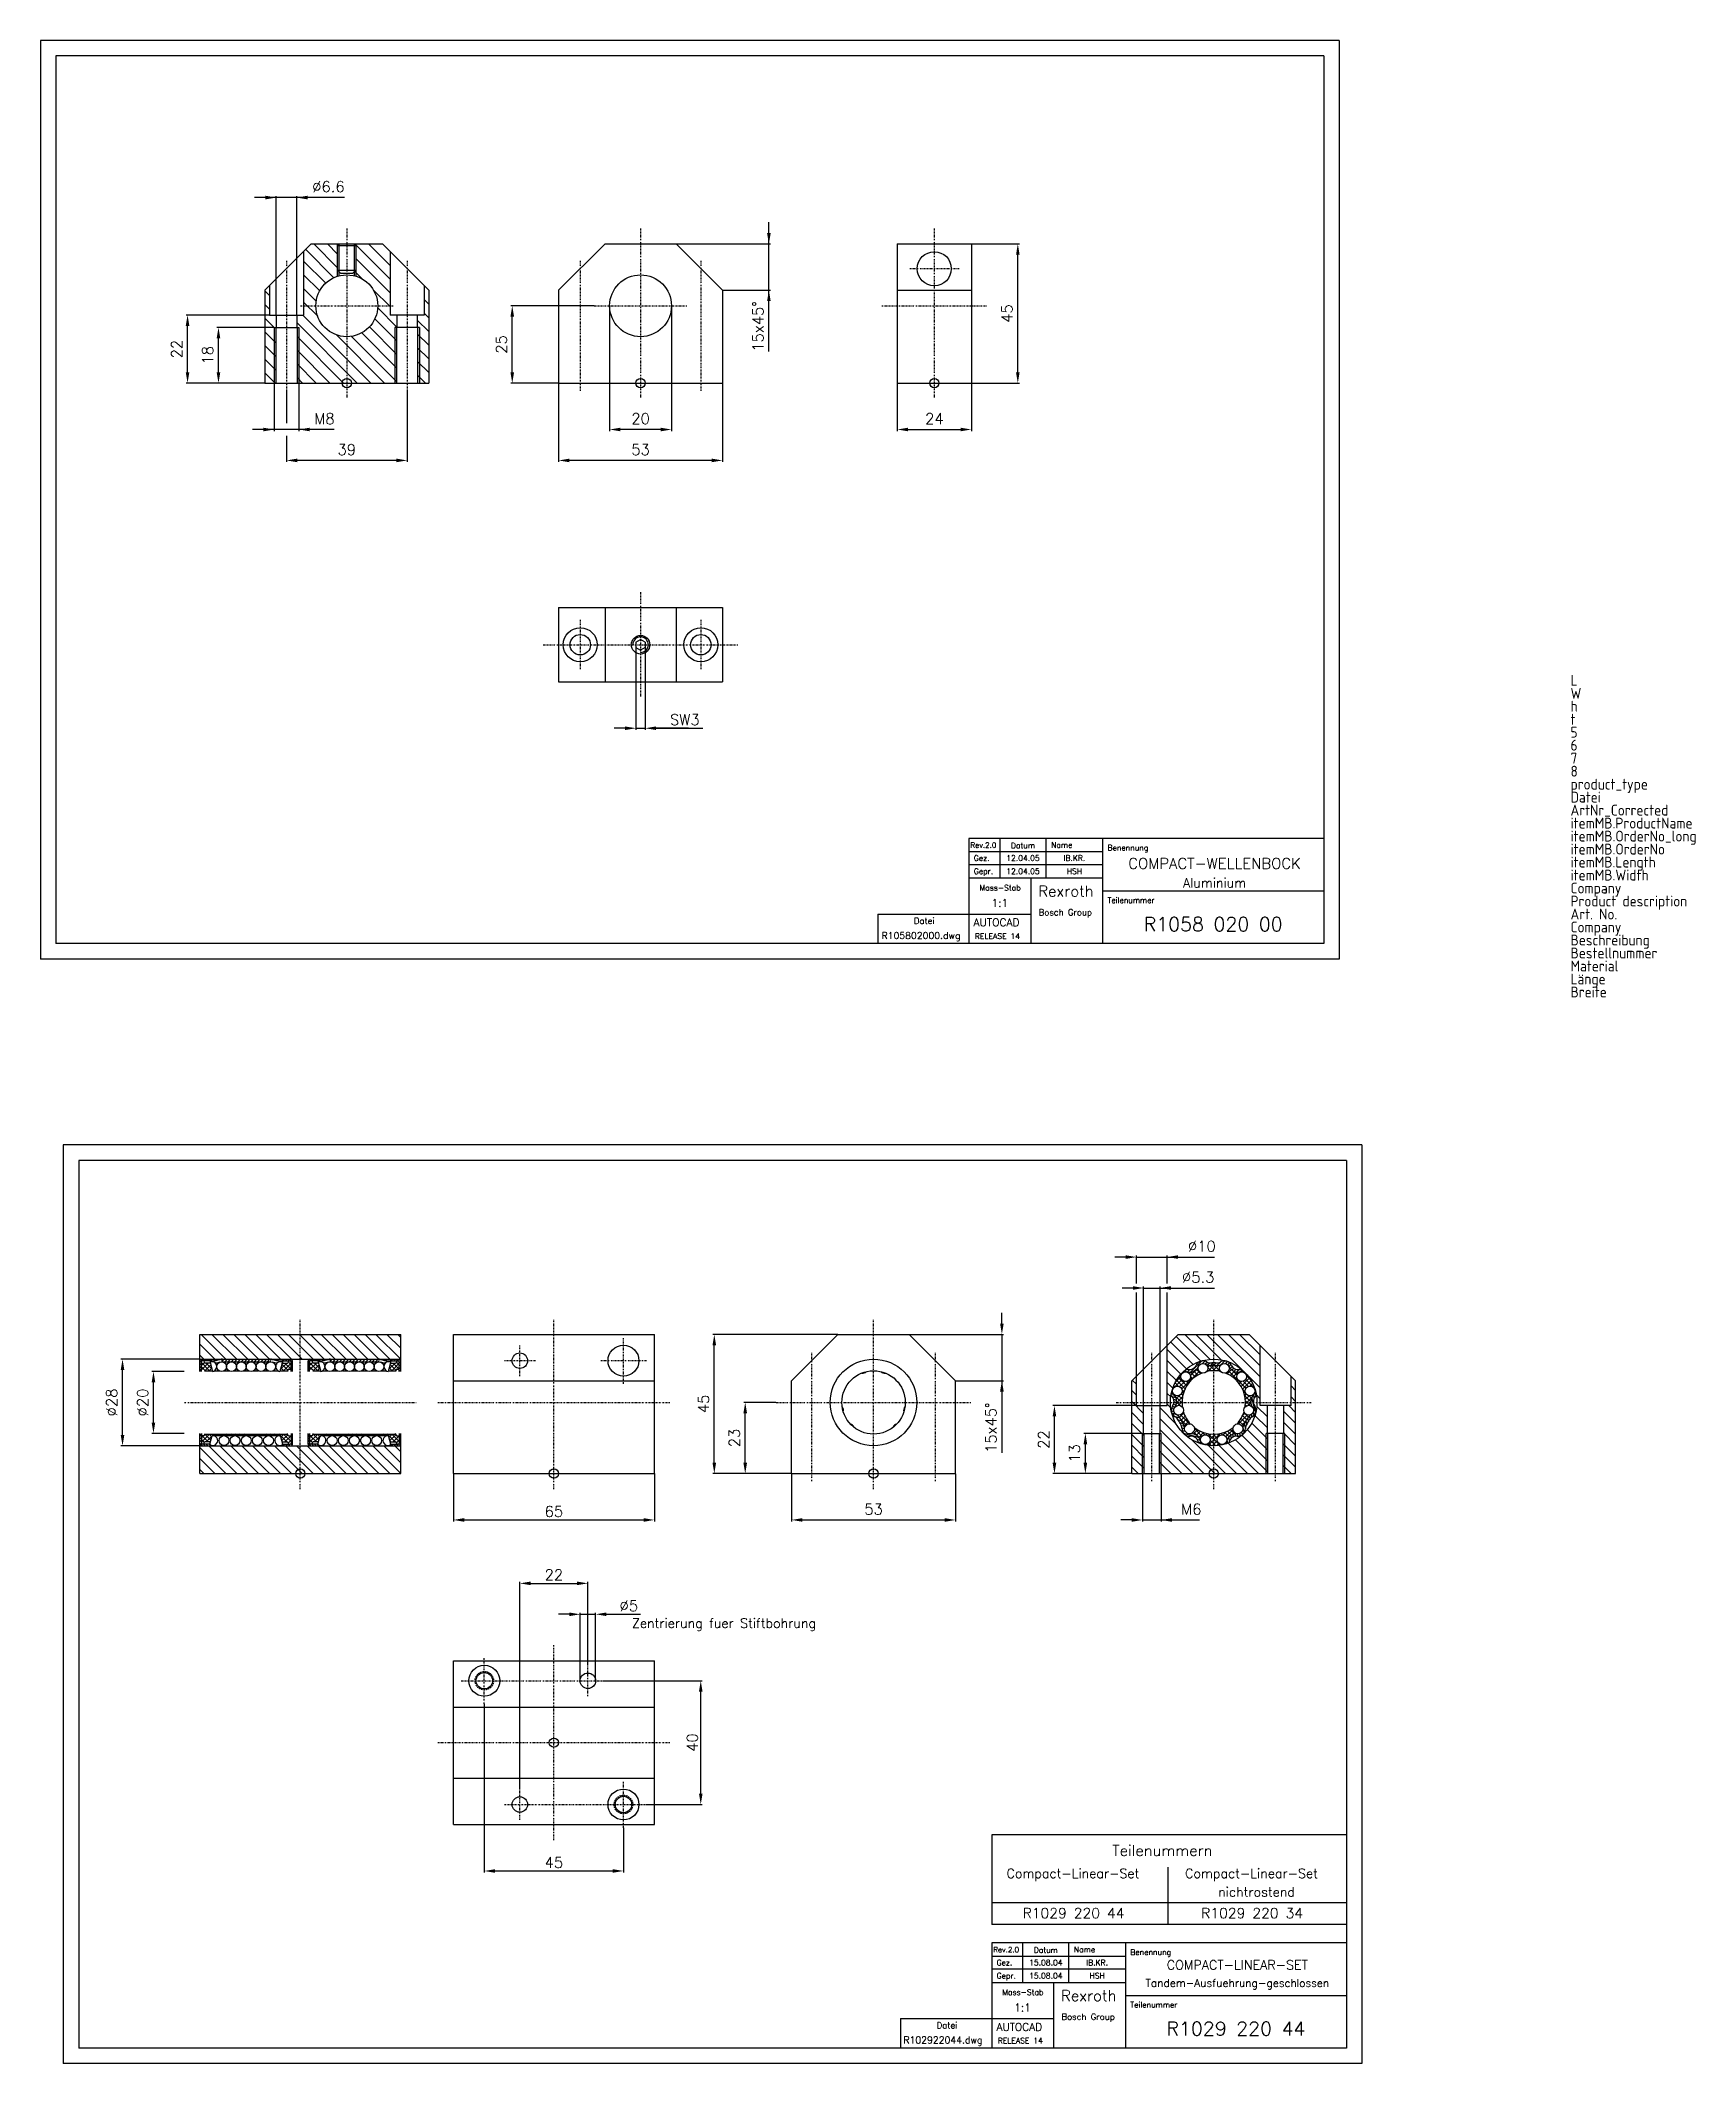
# Model space of a CAD drawing. Header units: millimetres. Extents: x 825 to 4294, y 1031 to 3282.
# Drawn here: x 2646 to 3181, y 2456 to 3110 of the extents above; entities that cross this region are included whole.
import ezdxf
from ezdxf.enums import TextEntityAlignment as Align

# ---------------------------------------------------------------- set-up
doc = ezdxf.new("R2010")
doc.units = ezdxf.units.MM
for name, pattern in [('AUSGEZOGEN', [0]), ('GESTRICHELT', [0.75, 0.5, -0.25]), ('STRICHPUNKT', [1, 0.5, -0.25, 0, -0.25])]:
    doc.linetypes.add(name, pattern=pattern)
for name, color, linetype in [('B3STAR', 3, 'AUSGEZOGEN'), ('L2STAR', 2, 'AUSGEZOGEN'), ('L3STAR', 3, 'AUSGEZOGEN'), ('L5STAR', 7, 'AUSGEZOGEN'), ('M2STAR', 2, 'STRICHPUNKT'), ('S2STAR', 2, 'AUSGEZOGEN'), ('T2STAR', 2, 'AUSGEZOGEN'), ('T3STAR', 3, 'AUSGEZOGEN'), ('U2STAR', 2, 'GESTRICHELT')]:
    doc.layers.add(name, color=color, linetype=linetype)
doc.styles.add('SIMPLEX8', font='SIMPLEX8.shx')
doc.styles.get("Standard").update_dxf_attribs({"font": 'geniso.shx'})
doc.dimstyles.new('B3STAR', dxfattribs={"dimtxt": 3.5, "dimasz": 3.5, "dimexe": 0.5, "dimexo": 0, "dimgap": 1, "dimtad": 1, "dimdec": 4, "dimdsep": 46, "dimtxsty": 'SIMPLEX8', "dimcen": 1.5, "dimclrd": 2, "dimclre": 2, "dimclrt": 256, "dimadec": 0, "dimazin": 0, "dimtfac": 1, "dimtdec": 4, "dimtmove": 0, "dimatfit": 3, "dimfxl": 1, "dimtolj": 1, "dimtzin": 0, "dimarcsym": 0})

msp = doc.modelspace()

# ---------------------------------------------------------------- texts
at = {"flags": 9}
for tag, p, s in [('L', (3140.45255, 2901.28305), '_L=20'), ('W', (3140.45255, 2897.08305), ''), ('t', (3140.45255, 2888.68305), ''), ('h', (3140.45255, 2892.88305), ''), ('5', (3140.45255, 2884.48305), 'Profile 5 40x20 4N180, natural L=20'), ('7', (3140.45255, 2876.08305), '0.0.437.78'), ('6', (3140.45255, 2880.28305), '0.0.437.78'), ('8', (3140.45255, 2871.88305), 'item Industrietechnik GmbH'), ('product_type', (3140.45255, 2867.68305), '2'), ('Datei', (3140.45255, 2863.48305), 'item_0043778_Profile 5 40x20 4N180_L=20'), ('ArtNr_Corrected', (3140.45255, 2859.28305), '0043778'), ('itemMB.ProductName', (3140.45255, 2855.08305), 'Profile 5 40x20 4N180, natural'), ('itemMB.OrderNo_long', (3140.45255, 2850.88305), '0.0.437.78'), ('itemMB.OrderNo', (3140.45255, 2846.68305), '43778'), ('itemMB.Length', (3140.45255, 2842.48305), '20'), ('itemMB.Width', (3140.45255, 2838.28305), ''), ('Company', (3140.45255, 2834.08305), 'item Industrietechnik GmbH'), ('Product description', (3140.45255, 2829.88305), 'Profile 5 40x20 4N180, natural'), ('Art. No.', (3140.45255, 2825.68305), '0043778'), ('Company ', (3140.45255, 2821.48305), 'item Industrietechnik GmbH'), ('Beschreibung', (3140.45255, 2817.28305), 'Profile 5 40x20 4N180, natural L=20'), ('Bestellnummer', (3140.45255, 2813.08305), '0.0.437.78'), ('Material', (3140.45255, 2808.88305), 'Aluminium_natur'), ('Länge', (3140.45255, 2804.68305), '20'), ('Breite', (3140.45255, 2800.48305), '')]:
    msp.add_attdef(tag, p, s, height=3.5, dxfattribs=at)
at = {"layer": 'B3STAR', "style": 'SIMPLEX8'}
for s, p in [('%%c6.6', (2738.76713, 3062.60842)), ('M8', (2737.46713, 2987.60842)), ('20', (2839.71047, 2987.60842)), ('24', (2934.71047, 2987.60842)), ('39', (2744.71047, 2977.60842)), ('53', (2839.71047, 2977.60842)), ('%%c10', (3021.23088, 2720.02688)), ('%%c5.3', (3020.04755, 2710.02688)), ('53', (2915.05755, 2635.02688)), ('M6', (3017.81422, 2635.02688))]:
    msp.add_text(s, height=3.5, dxfattribs=at).set_placement(p, align=Align.MIDDLE_CENTER)
for s, p in [('15x45%%d', (2877.71047, 3017.43509)), ('45', (2958.21047, 3021.60842)), ('22', (2689.71047, 3010.10842)), ('18', (2699.71047, 3008.10842)), ('25', (2794.71047, 3011.60842)), ('%%c28', (2668.67936, 2669.52688)), ('%%c20', (2678.67936, 2669.52688)), ('45', (2860.05755, 2669.02688)), ('15x45%%d', (2953.05755, 2661.35355)), ('23', (2870.05755, 2658.02688)), ('22', (2970.05755, 2657.52688)), ('13', (2980.05755, 2653.02688))]:
    msp.add_text(s, height=3.5, rotation=90, dxfattribs=at).set_placement(p, align=Align.MIDDLE_CENTER)
at = {"layer": 'B3STAR', "linetype": 'ByBlock', "insert": (2866.68327, 2597.64778), "char_height": 3, "attachment_point": 5, "style": 'SIMPLEX8'}
msp.add_mtext('Zentrierung fuer Stiftbohrung', dxfattribs=at)
at = {"layer": 'L5STAR', "color": 7, "style": 'SIMPLEX8'}
for s, height, p in [('Rexroth', 3.5, (2968.34788, 2833.10071)), ('Bosch Group', 2, (2968.4798, 2827.01556)), ('Rexroth', 3.5, (2975.72112, 2475.97026)), ('Bosch Group', 2, (2975.85303, 2469.88512))]:
    msp.add_text(s, height=height, dxfattribs=at).set_placement(p)
at = {"layer": 'T2STAR', "style": 'SIMPLEX8'}
for s, height, p in [('Rev.2.0', 1.7, (2946.38659, 2848.87488)), ('Gez.', 1.8, (2947.48659, 2844.62488)), ('Name', 1.8, (2972.48659, 2848.87488)), ('Benennung', 1.8, (2990.73659, 2847.99988)), ('Gepr.', 1.8, (2947.48659, 2840.37488)), ('Teilenummer', 1.8, (2990.73659, 2830.99998)), ('Datei', 2, (2928.0997, 2824.25762)), ('AUTOCAD', 2.5, (2947.42313, 2823.49471)), ('R105802000.dwg', 2.2, (2917.64301, 2819.39546)), ('RELEASE 14', 1.8, (2947.84301, 2819.39546)), ('Teilenummern', 3.5, (2992.24685, 2522.88807)), ('Compact-Linear-Set', 3, (2958.05983, 2515.74444)), ('Compact-Linear-Set', 3, (3015.80983, 2515.74444)), ('nichtrostend', 3, (3026.50983, 2509.74444)), ('R1029 220 44', 3.3, (2963.25983, 2502.74444)), ('R1029 220 34', 3.3, (3021.00983, 2502.74444)), ('Rev.2.0', 1.7, (2953.75983, 2491.74444)), ('Name', 1.8, (2979.85983, 2491.74444)), ('Benennung', 1.8, (2998.10983, 2490.86944)), ('Gez.', 1.8, (2954.85983, 2487.49444)), ('Gepr.', 1.8, (2954.85983, 2483.24444)), ('Teilenummer', 1.8, (2998.10983, 2473.86954)), ('Datei', 2, (2935.47293, 2467.12717)), ('AUTOCAD', 2.5, (2954.79636, 2466.36427)), ('R102922044.dwg', 2.2, (2924.71624, 2462.26502)), ('RELEASE 14', 1.8, (2955.21624, 2462.26502))]:
    msp.add_text(s, height=height, dxfattribs=at).set_placement(p)
for s, height, p in [('12.04.05', 1.8, (2963.38759, 2845.52498)), ('Datum', 1.8, (2963.38759, 2849.59498)), ('IB.KR.', 1.8, (2980.01259, 2845.52498)), ('12.04.05', 1.8, (2963.38759, 2841.27498)), ('HSH', 1.8, (2980.01259, 2841.27498)), ('Mass-Stab', 1.8, (2955.98659, 2835.95058)), ('1:1', 2.5, (2955.88759, 2831.00998)), ('Datum', 1.8, (2970.76083, 2492.46454)), ('15.08.04', 1.8, (2970.76083, 2488.39454)), ('IB.KR.', 1.8, (2987.38583, 2488.39454)), ('Mass-Stab', 1.8, (2963.35983, 2478.82014)), ('15.08.04', 1.8, (2970.76083, 2484.14454)), ('HSH', 1.8, (2987.38583, 2484.14454)), ('1:1', 2.5, (2963.26083, 2473.87954))]:
    msp.add_text(s, height=height, dxfattribs=at).set_placement(p, align=Align.MIDDLE)
at = {"layer": 'T3STAR', "style": 'SIMPLEX8'}
for s, height, p in [('COMPACT-WELLENBOCK', 3.5, (3025.33659, 2843.79928)), ('Aluminium', 3, (3025.33659, 2837.59928)), ('R1058 020 00', 4.5, (3024.88759, 2824.18178)), ('COMPACT-LINEAR-SET', 3, (3032.70983, 2487.66884)), ('Tandem-Ausfuehrung-geschlossen', 2.5, (3032.70983, 2481.41884)), ('R1029 220 44', 4.5, (3032.26083, 2467.05134))]:
    msp.add_text(s, height=height, dxfattribs=at).set_placement(p, align=Align.MIDDLE)

# ---------------------------------------------------------------- blocks, each defined once
blk = doc.blocks.new('R105802000_5')
at = {"layer": 'L2STAR'}
blk.add_arc((0, 0), 2.5, 270, 180, dxfattribs=at)
at = {"layer": 'L5STAR'}
for p, q in [((-26.5, 12), (26.5, 12)), ((-26.5, 12), (-26.5, -12)), ((-11.5, 12), (-11.5, -12)), ((11.5, 12), (11.5, -12)), ((26.5, 12), (26.5, -12)), ((-1.5, 0.87), (0, 1.73)), ((-1.5, 0.87), (-1.5, -0.87)), ((1.5, 0.87), (0, 1.73)), ((1.5, 0.87), (1.5, -0.87)), ((-1.5, -0.87), (0, -1.73)), ((1.5, -0.87), (0, -1.73)), ((-26.5, -12), (26.5, -12))]:
    blk.add_line(p, q, dxfattribs=at)
for centre, radius in [((-19.5, 0), 5.5), ((-19.5, 0), 3.3), ((0, 0), 3), ((19.5, 0), 5.5), ((19.5, 0), 3.3)]:
    blk.add_circle(centre, radius, dxfattribs=at)
at = {"layer": 'M2STAR'}
for p, q in [((0, 17), (0, -17)), ((-19.5, 8), (-19.5, -8)), ((19.5, 8), (19.5, -8)), ((-31.5, 0), (31.5, 0))]:
    blk.add_line(p, q, dxfattribs=at)
blk = doc.blocks.new('*D30')
at = {"layer": 'B3STAR', "color": 2, "lineweight": -2, "transparency": 16777216}
for p, q in [((2838.21, 2913.65), (2838.21, 2887.02)), ((2841.21, 2913.65), (2841.21, 2887.02)), ((2834.71, 2887.52), (2831.21, 2887.52)), ((2838.21, 2887.52), (2841.21, 2887.52)), ((2844.71, 2887.52), (2859.88, 2887.52))]:
    blk.add_line(p, q, dxfattribs=at)
at = {"layer": 'B3STAR', "color": 2, "transparency": 16777216}
for points in [[(2834.71, 2888.1), (2834.71, 2886.94), (2838.21, 2887.52)], [(2844.71, 2888.1), (2844.71, 2886.94), (2841.21, 2887.52)]]:
    blk.add_solid(points, dxfattribs=at)
at = {"layer": 'DEFPOINTS', "color": 0, "transparency": 16777216}
for p in [(2838.21, 2913.65), (2841.21, 2913.65), (2841.21, 2887.52)]:
    blk.add_point(p, dxfattribs=at)
at = {"layer": 'B3STAR', "transparency": 16777216, "insert": (2854.04, 2890.27), "char_height": 3.5, "attachment_point": 5, "style": 'SIMPLEX8'}
blk.add_mtext('\\A1;SW3', dxfattribs=at)
blk = doc.blocks.new('R105802000_1')
at = {"layer": 'L5STAR'}
for p, q in [((-11.5, 45), (-26.5, 30)), ((-11.5, 45), (11.5, 45)), ((11.5, 45), (26.5, 30)), ((-26.5, 30), (-26.5, 0)), ((26.5, 30), (26.5, 0)), ((-26.5, 0), (26.5, 0))]:
    blk.add_line(p, q, dxfattribs=at)
blk.add_circle((0, 25), 10, dxfattribs=at)
at = {"layer": 'M2STAR'}
for p, q in [((0, 50), (0, -5)), ((-19.5, 39.5), (-19.5, -2.5)), ((19.5, 39.5), (19.5, -2.5)), ((-15, 25), (15, 25))]:
    blk.add_line(p, q, dxfattribs=at)
blk = doc.blocks.new('R105802000_2')
at = {"layer": 'L5STAR'}
for p, q in [((-12, 45), (-12, 0)), ((-12, 45), (12, 45)), ((12, 45), (12, 0)), ((-12, 30), (12, 30)), ((-12, 0), (12, 0))]:
    blk.add_line(p, q, dxfattribs=at)
blk.add_circle((0, 37), 5.5, dxfattribs=at)
at = {"layer": 'M2STAR'}
for p, q in [((0, 50), (0, -5)), ((8, 37), (-8, 37)), ((-17, 25), (17, 25))]:
    blk.add_line(p, q, dxfattribs=at)
blk = doc.blocks.new('R105802000_11')
at = {"layer": 'L2STAR'}
for p, q in [((-3, 44.5), (-3, 45)), ((-2.5, 36), (-2.5, 45)), ((2.5, 36), (2.5, 45)), ((3, 44.5), (3, 45)), ((-3, 34.54), (-3, 36.5)), ((3, 34.54), (3, 36.5)), ((-23.5, 18), (-23.5, 0)), ((-15.5, 18), (-15.5, 0)), ((15.5, 18), (15.5, 0)), ((23.5, 18), (23.5, 0))]:
    blk.add_line(p, q, dxfattribs=at)
at = {"layer": 'L5STAR'}
for p, q in [((-11.5, 45), (-26.5, 30)), ((-14, 42.5), (-14, 22)), ((-11.5, 45), (11.5, 45)), ((-2.5, 45), (-3, 44.5)), ((-3, 36.5), (-3, 44.5)), ((-3, 44.5), (3, 44.5)), ((2.5, 45), (3, 44.5)), ((3, 36.5), (3, 44.5)), ((11.5, 45), (26.5, 30)), ((14, 42.5), (14, 22)), ((-3, 36.5), (3, 36.5)), ((-3, 36.5), (-2, 35.5)), ((-2.5, 34.68), (-2.5, 36)), ((-2, 35.5), (2, 35.5)), ((3, 36.5), (2, 35.5)), ((2.5, 34.68), (2.5, 36)), ((-26.5, 30), (-26.5, 0)), ((-25, 31.5), (-25, 22)), ((25, 31.5), (25, 22)), ((26.5, 30), (26.5, 0)), ((-25, 22), (-14, 22)), ((-22.8, 22), (-22.8, 18)), ((-16.2, 22), (-16.2, 18)), ((25, 22), (14, 22)), ((16.2, 22), (16.2, 18)), ((22.8, 22), (22.8, 18)), ((-23.5, 18), (-15.5, 18)), ((-22.9, 18), (-22.9, 0)), ((-16.1, 18), (-16.1, 0)), ((23.5, 18), (15.5, 18)), ((16.1, 18), (16.1, 0)), ((22.9, 18), (22.9, 0)), ((-26.5, 0), (26.5, 0))]:
    blk.add_line(p, q, dxfattribs=at)
blk.add_circle((0, 25), 10, dxfattribs=at)
at = {"layer": 'M2STAR'}
for p, q in [((0, 50), (0, -5)), ((-19.5, 39.5), (-19.5, -2.5)), ((19.5, 39.5), (19.5, -2.5)), ((-15, 25), (15, 25))]:
    blk.add_line(p, q, dxfattribs=at)
at = {"layer": 'S2STAR'}
for p, q in [((-6.83, 32.31), (-14, 39.48)), ((-4.18, 34.08), (-13.3, 43.2)), ((-3, 37.32), (-10.68, 45)), ((-3, 41.74), (-6.26, 45)), ((14, 33.58), (3, 44.58)), ((14, 29.16), (3, 40.16)), ((14, 38), (7, 45)), ((-8.76, 29.82), (-14, 35.06)), ((5.19, 33.55), (2.62, 36.12)), ((-25, 28.38), (-26.5, 29.88)), ((-9.88, 26.52), (-14, 30.64)), ((-9.42, 21.64), (-14, 26.22)), ((14, 24.74), (8.55, 30.19)), ((26.5, 25.5), (25, 27)), ((-25, 23.96), (-26.5, 25.46)), ((-23.46, 18), (-26.5, 21.04)), ((-22.8, 21.76), (-23.04, 22)), ((7.8, 0), (-14.2, 22)), ((16.1, 13.8), (9.08, 20.82)), ((16.2, 18.12), (9.98, 24.34)), ((26.5, 16.66), (22.8, 20.36)), ((26.5, 21.08), (25, 22.58)), ((-22.9, 13.02), (-26.5, 16.62)), ((3.38, 0), (-16.2, 19.58)), ((-1.04, 0), (-16.1, 15.06)), ((12.22, 0), (-3.36, 15.58)), ((16.1, 0.54), (1.52, 15.12)), ((16.1, 4.96), (4.82, 16.24)), ((16.1, 9.38), (7.31, 18.17)), ((26.5, 12.24), (22.9, 15.84)), ((-22.9, 8.61), (-26.5, 12.21)), ((-22.9, 4.19), (-26.5, 7.79)), ((-5.46, 0), (-16.1, 10.64)), ((26.5, 7.82), (22.9, 11.42)), ((26.5, 3.4), (22.9, 7)), ((-23.13, 0), (-26.5, 3.37)), ((-9.88, 0), (-16.1, 6.22)), ((-14.29, 0), (-16.1, 1.81)), ((25.48, 0), (22.9, 2.58))]:
    blk.add_line(p, q, dxfattribs=at)
blk = doc.blocks.new('*D36')
at = {"layer": 'B3STAR', "color": 2, "lineweight": -2, "transparency": 16777216}
for p, q in [((2779.18, 2646.53), (2779.18, 2631.03)), ((2844.18, 2646.53), (2844.18, 2631.03)), ((2782.68, 2631.53), (2840.68, 2631.53))]:
    blk.add_line(p, q, dxfattribs=at)
at = {"layer": 'B3STAR', "color": 2, "transparency": 16777216}
for points in [[(2782.68, 2632.11), (2782.68, 2630.94), (2779.18, 2631.53)], [(2840.68, 2632.11), (2840.68, 2630.94), (2844.18, 2631.53)]]:
    blk.add_solid(points, dxfattribs=at)
at = {"layer": 'DEFPOINTS', "color": 0, "transparency": 16777216}
for p in [(2779.18, 2646.53), (2844.18, 2646.53), (2844.18, 2631.53)]:
    blk.add_point(p, dxfattribs=at)
at = {"layer": 'B3STAR', "transparency": 16777216, "insert": (2811.68, 2634.28), "char_height": 3.5, "attachment_point": 5, "style": 'SIMPLEX8'}
blk.add_mtext('\\A1;65', dxfattribs=at)
blk = doc.blocks.new('*D37')
at = {"layer": 'B3STAR', "color": 2, "lineweight": -2, "transparency": 16777216}
for p, q in [((2789.18, 2572.03), (2789.18, 2517.53)), ((2834.18, 2532.03), (2834.18, 2517.53)), ((2792.68, 2518.03), (2830.68, 2518.03))]:
    blk.add_line(p, q, dxfattribs=at)
at = {"layer": 'B3STAR', "color": 2, "transparency": 16777216}
for points in [[(2792.68, 2518.61), (2792.68, 2517.44), (2789.18, 2518.03)], [(2830.68, 2518.61), (2830.68, 2517.44), (2834.18, 2518.03)]]:
    blk.add_solid(points, dxfattribs=at)
at = {"layer": 'DEFPOINTS', "color": 0, "transparency": 16777216}
for p in [(2789.18, 2572.03), (2834.18, 2532.03), (2834.18, 2518.03)]:
    blk.add_point(p, dxfattribs=at)
at = {"layer": 'B3STAR', "transparency": 16777216, "insert": (2811.68, 2520.78), "char_height": 3.5, "attachment_point": 5, "style": 'SIMPLEX8'}
blk.add_mtext('\\A1;45', dxfattribs=at)
blk = doc.blocks.new('*D38')
at = {"layer": 'B3STAR', "color": 2, "lineweight": -2, "transparency": 16777216}
for p, q in [((2800.68, 2544.53), (2800.68, 2611.53)), ((2804.18, 2611.03), (2819.18, 2611.03)), ((2822.68, 2584.53), (2822.68, 2611.53))]:
    blk.add_line(p, q, dxfattribs=at)
at = {"layer": 'B3STAR', "color": 2, "transparency": 16777216}
for points in [[(2804.18, 2611.61), (2804.18, 2610.44), (2800.68, 2611.03)], [(2819.18, 2611.61), (2819.18, 2610.44), (2822.68, 2611.03)]]:
    blk.add_solid(points, dxfattribs=at)
at = {"layer": 'DEFPOINTS', "color": 0, "transparency": 16777216}
for p in [(2822.68, 2611.03), (2822.68, 2584.53), (2800.68, 2544.53)]:
    blk.add_point(p, dxfattribs=at)
at = {"layer": 'B3STAR', "transparency": 16777216, "insert": (2811.68, 2613.78), "char_height": 3.5, "attachment_point": 5, "style": 'SIMPLEX8'}
blk.add_mtext('\\A1;22', dxfattribs=at)
blk = doc.blocks.new('R102922044_5')
at = {"layer": 'L5STAR'}
for p, q in [((-32.5, -26.5), (-32.5, 26.5)), ((-32.5, 26.5), (32.5, 26.5)), ((32.5, -26.5), (32.5, 26.5)), ((-32.5, 11.5), (32.5, 11.5)), ((-32.5, -11.5), (32.5, -11.5)), ((-32.5, -26.5), (32.5, -26.5))]:
    blk.add_line(p, q, dxfattribs=at)
for centre, radius in [((-22.5, 20), 5), ((-22.5, 20), 2.65), ((11, 20), 2.5), ((-11, -20), 2.5), ((22.5, -20), 5), ((22.5, -20), 2.65)]:
    blk.add_circle(centre, radius, dxfattribs=at)
at = {"layer": 'M2STAR'}
for p, q in [((-22.5, 12.5), (-22.5, 27.5)), ((0, -31.5), (0, 31.5)), ((-30, 20), (16, 20)), ((11, 15), (11, 25)), ((-37.5, 0), (37.5, 0)), ((22.5, -27.5), (22.5, -12.5)), ((-11, -25), (-11, -15)), ((-16, -20), (30, -20))]:
    blk.add_line(p, q, dxfattribs=at)
at = {"layer": 'U2STAR'}
for centre in [(-22.5, 20), (22.5, -20)]:
    blk.add_circle(centre, 3, dxfattribs=at)
blk = doc.blocks.new('R102922044_1')
at = {"layer": 'L5STAR'}
for p, q in [((-32.5, 45), (32.5, 45)), ((-32.5, 0), (-32.5, 45)), ((32.5, 0), (32.5, 45)), ((-32.5, 30), (32.5, 30)), ((-32.5, 0), (32.5, 0))]:
    blk.add_line(p, q, dxfattribs=at)
for centre, radius in [((22.5, 36.5), 5), ((-11, 36.5), 2.5)]:
    blk.add_circle(centre, radius, dxfattribs=at)
at = {"layer": 'M2STAR'}
for p, q in [((0, -5), (0, 50)), ((-11, 31.5), (-11, 41.5)), ((22.5, 29), (22.5, 44)), ((-6, 36.5), (-16, 36.5)), ((30, 36.5), (15, 36.5)), ((-37.5, 23), (37.5, 23))]:
    blk.add_line(p, q, dxfattribs=at)
blk = doc.blocks.new('R102922044_11')
at = {"layer": 'L5STAR'}
for p, q in [((-32.5, 45), (32.5, 45)), ((-32.5, 33), (-32.5, 45)), ((32.5, 33), (32.5, 45)), ((-32.5, 37), (32.5, 37)), ((-32.5, 33.25), (-32, 33.25)), ((-32, 33), (-32, 36.2)), ((-31.23, 33.75), (-32, 33.75)), ((-28.61, 36.5), (-31.7, 36.5)), ((-31.25, 36.5), (-31.11, 35.97)), ((-30.94, 33.53), (-30.8, 33)), ((-30.87, 33.25), (-28.43, 33.25)), ((-29.1, 35.75), (-30.82, 35.75)), ((-29.3, 36.5), (-29.3, 37)), ((-29.3, 36.5), (-28.36, 33)), ((-27.76, 33.25), (-26.29, 33.25)), ((-25.44, 36.18), (-9.56, 36.18)), ((-24.58, 33.25), (-23.12, 33.25)), ((-21.41, 33.25), (-19.94, 33.25)), ((-18.23, 33.25), (-16.77, 33.25)), ((-15.06, 33.25), (-13.59, 33.25)), ((-11.88, 33.25), (-10.42, 33.25)), ((-8.71, 33.25), (-7.24, 33.25)), ((-5.7, 36.5), (-6.64, 33)), ((-6.57, 33.25), (-4.13, 33.25)), ((-6.39, 36.5), (-3.3, 36.5)), ((-5.9, 35.75), (-4.18, 35.75)), ((-5.7, 36.5), (-5.7, 37)), ((-4.06, 33.53), (-4.2, 33)), ((-3.75, 36.5), (-3.89, 35.97)), ((-3.77, 33.75), (-3, 33.75)), ((-3, 33), (-3, 36.2)), ((-3, 33.25), (-2.5, 33.25)), ((-2.5, 33), (-2.5, 36.5)), ((2.5, 33), (2.5, 36.5)), ((2.5, 33.25), (3, 33.25)), ((3, 33), (3, 36.2)), ((3.77, 33.75), (3, 33.75)), ((6.39, 36.5), (3.3, 36.5)), ((3.75, 36.5), (3.89, 35.97)), ((4.06, 33.53), (4.2, 33)), ((4.13, 33.25), (6.57, 33.25)), ((5.9, 35.75), (4.18, 35.75)), ((5.7, 36.5), (5.7, 37)), ((5.7, 36.5), (6.64, 33)), ((7.24, 33.25), (8.71, 33.25)), ((9.56, 36.18), (25.44, 36.18)), ((10.42, 33.25), (11.88, 33.25)), ((13.59, 33.25), (15.06, 33.25)), ((16.77, 33.25), (18.23, 33.25)), ((19.94, 33.25), (21.41, 33.25)), ((23.12, 33.25), (24.58, 33.25)), ((26.29, 33.25), (27.76, 33.25)), ((29.3, 36.5), (28.36, 33)), ((28.43, 33.25), (30.87, 33.25)), ((28.61, 36.5), (31.7, 36.5)), ((29.1, 35.75), (30.82, 35.75)), ((29.3, 36.5), (29.3, 37)), ((30.94, 33.53), (30.8, 33)), ((31.25, 36.5), (31.11, 35.97)), ((31.23, 33.75), (32, 33.75)), ((32, 33), (32, 36.2)), ((32, 33.25), (32.5, 33.25)), ((-32.5, 0), (-32.5, 13)), ((-32.5, 12.75), (-32, 12.75)), ((-32.5, 9), (32.5, 9)), ((-32, 13), (-32, 9.8)), ((-31.23, 12.25), (-32, 12.25)), ((-29.3, 9.5), (-31.7, 9.5)), ((-31.25, 9.5), (-31.11, 10.03)), ((-30.94, 12.47), (-30.8, 13)), ((-30.87, 12.75), (-4.13, 12.75)), ((-29.1, 10.25), (-30.82, 10.25)), ((-29.3, 9.5), (-28.66, 11.89)), ((-29.3, 9.5), (-29.3, 9)), ((-28.3, 9.08), (-28.3, 9)), ((-28.18, 12.26), (-6.82, 12.26)), ((-6.7, 9.08), (-6.7, 9)), ((-5.7, 9.5), (-6.34, 11.89)), ((-5.9, 10.25), (-4.18, 10.25)), ((-5.7, 9.5), (-5.7, 9)), ((-5.7, 9.5), (-3.3, 9.5)), ((-4.06, 12.47), (-4.2, 13)), ((-3.75, 9.5), (-3.89, 10.03)), ((-3.77, 12.25), (-3, 12.25)), ((-3, 13), (-3, 9.8)), ((-3, 12.75), (-2.5, 12.75)), ((-2.5, 9.5), (-2.5, 13)), ((2.5, 9.5), (2.5, 13)), ((2.5, 12.75), (3, 12.75)), ((3, 13), (3, 9.8)), ((3.77, 12.25), (3, 12.25)), ((5.7, 9.5), (3.3, 9.5)), ((3.75, 9.5), (3.89, 10.03)), ((4.06, 12.47), (4.2, 13)), ((4.13, 12.75), (30.87, 12.75)), ((5.9, 10.25), (4.18, 10.25)), ((5.7, 9.5), (6.34, 11.89)), ((5.7, 9.5), (5.7, 9)), ((6.7, 9.08), (6.7, 9)), ((6.82, 12.26), (28.18, 12.26)), ((28.3, 9.08), (28.3, 9)), ((29.3, 9.5), (28.66, 11.89)), ((29.1, 10.25), (30.82, 10.25)), ((29.3, 9.5), (31.7, 9.5)), ((29.3, 9.5), (29.3, 9)), ((30.94, 12.47), (30.8, 13)), ((31.25, 9.5), (31.11, 10.03)), ((31.23, 12.25), (32, 12.25)), ((32, 13), (32, 9.8)), ((32, 12.75), (32.5, 12.75)), ((32.5, 0), (32.5, 13)), ((-32.5, 0), (32.5, 0))]:
    blk.add_line(p, q, dxfattribs=at)
for centre in [(-25.44, 34.59), (-22.26, 34.59), (-19.09, 34.59), (-15.91, 34.59), (-12.74, 34.59), (-9.56, 34.59), (9.56, 34.59), (12.74, 34.59), (15.91, 34.59), (19.09, 34.59), (22.26, 34.59), (25.44, 34.59), (-24.7, 10.67), (-21.1, 10.67), (-17.5, 10.67), (-13.9, 10.67), (-10.3, 10.67), (10.3, 10.67), (13.9, 10.67), (17.5, 10.67), (21.1, 10.67), (24.7, 10.67)]:
    blk.add_circle(centre, 1.59, dxfattribs=at)
for centre, radius, start, end in [((-32, 36.5), 0.5, 90, 180), ((-31.7, 36.2), 0.3, 90, 180), ((-31.23, 33.45), 0.3, 15, 90), ((-30.82, 36.05), 0.3, 195, 270), ((-28.61, 34.59), 1.59, 278.8859, 111.1141), ((-28.61, 45.5), 9, 270, 287.34144), ((-28.61, 45.5), 9.78, 276.15956, 286.22239), ((-25.33, 35), 2, 90, 107.34144), ((-25.09, 36.59), 0.412, 90, 270), ((-9.91, 36.59), 0.412, 270, 90), ((-9.67, 35), 2, 72.65856, 90), ((-6.39, 45.5), 9.78, 253.77761, 263.84044), ((-6.39, 45.5), 9, 252.65856, 270), ((-6.39, 34.59), 1.59, 68.8859, 261.1141), ((-4.18, 36.05), 0.3, 270, 345), ((-3.77, 33.45), 0.3, 90, 165), ((-3.3, 36.2), 0.3, 0, 90), ((-3, 36.5), 0.5, 0, 90), ((3, 36.5), 0.5, 90, 180), ((3.3, 36.2), 0.3, 90, 180), ((3.77, 33.45), 0.3, 15, 90), ((4.18, 36.05), 0.3, 195, 270), ((6.39, 34.59), 1.59, 278.8859, 111.1141), ((6.39, 45.5), 9, 270, 287.34144), ((6.39, 45.5), 9.78, 276.15956, 286.22239), ((9.67, 35), 2, 90, 107.34144), ((9.91, 36.59), 0.412, 90, 270), ((25.09, 36.59), 0.412, 270, 90), ((25.33, 35), 2, 72.65856, 90), ((28.61, 45.5), 9.78, 253.77761, 263.84044), ((28.61, 45.5), 9, 252.65856, 270), ((28.61, 34.59), 1.59, 68.8859, 261.1141), ((30.82, 36.05), 0.3, 270, 345), ((31.23, 33.45), 0.3, 90, 165), ((31.7, 36.2), 0.3, 0, 90), ((32, 36.5), 0.5, 0, 90), ((-32, 9.5), 0.5, 180, 270), ((-31.7, 9.8), 0.3, 180, 270), ((-31.23, 12.55), 0.3, 270, 345), ((-30.82, 9.95), 0.3, 90, 165), ((-28.3, 10.67), 1.59, 230.95569, 87.15045), ((-28.18, 11.76), 0.5, 90, 165), ((-6.7, 10.67), 1.59, 92.84955, 309.04431), ((-6.82, 11.76), 0.5, 15, 90), ((-4.18, 9.95), 0.3, 15, 90), ((-3.77, 12.55), 0.3, 195, 270), ((-3.3, 9.8), 0.3, 270, 0), ((-3, 9.5), 0.5, 270, 0), ((3, 9.5), 0.5, 180, 270), ((3.3, 9.8), 0.3, 180, 270), ((3.77, 12.55), 0.3, 270, 345), ((4.18, 9.95), 0.3, 90, 165), ((6.7, 10.67), 1.59, 230.95569, 87.15045), ((6.82, 11.76), 0.5, 90, 165), ((28.3, 10.67), 1.59, 92.84955, 309.04431), ((28.18, 11.76), 0.5, 15, 90), ((30.82, 9.95), 0.3, 15, 90), ((31.23, 12.55), 0.3, 195, 270), ((31.7, 9.8), 0.3, 270, 0), ((32, 9.5), 0.5, 270, 0)]:
    blk.add_arc(centre, radius, start, end, dxfattribs=at)
at = {"layer": 'M2STAR'}
for p, q in [((0, -5), (0, 50)), ((-37.5, 23), (37.5, 23))]:
    blk.add_line(p, q, dxfattribs=at)
at = {"layer": 'S2STAR'}
for p, q in [((-27.64, 37), (-32.5, 41.86)), ((-24.1, 37), (-32.1, 45)), ((-20.57, 37), (-28.57, 45)), ((-17.03, 37), (-25.03, 45)), ((-13.5, 37), (-21.5, 45)), ((-9.96, 37), (-17.96, 45)), ((-6.43, 37), (-14.43, 45)), ((-2.89, 37), (-10.89, 45)), ((0.64, 37), (-7.36, 45)), ((4.18, 37), (-3.82, 45)), ((7.72, 37), (-0.28, 45)), ((11.25, 37), (3.25, 45)), ((14.79, 37), (6.79, 45)), ((18.32, 37), (10.32, 45)), ((21.86, 37), (13.86, 45)), ((25.39, 37), (17.39, 45)), ((28.93, 37), (20.93, 45)), ((32.46, 37), (24.46, 45)), ((32.5, 40.5), (28, 45)), ((32.5, 44.03), (31.53, 45)), ((-31.18, 37), (-32.5, 38.32)), ((-32, 35.88), (-32.5, 36.38)), ((-32, 35), (-32.5, 35.5)), ((-32, 34.11), (-32.5, 34.61)), ((-32.02, 33.25), (-32.5, 33.73)), ((-31.73, 36.5), (-32.19, 36.96)), ((-32, 34.96), (-31.04, 35.92)), ((-29.37, 33.25), (-32, 35.88)), ((-31.28, 33.75), (-32, 34.47)), ((-31.79, 33.75), (-29.79, 35.75)), ((-30.85, 36.5), (-31.35, 37)), ((-30.78, 33.25), (-30.9, 33.37)), ((-30.87, 33.26), (-28.95, 35.18)), ((-29.97, 36.5), (-30.47, 37)), ((-28.6, 33.9), (-30.45, 35.75)), ((-29.3, 36.72), (-29.58, 37)), ((-29.46, 33.25), (-28.65, 34.07)), ((-25.37, 36.28), (-24.65, 37)), ((-24.42, 36.18), (-23.59, 37)), ((-23.36, 36.18), (-22.53, 37)), ((-22.3, 36.18), (-21.47, 37)), ((-21.23, 36.18), (-20.41, 37)), ((-20.17, 36.18), (-19.35, 37)), ((-19.11, 36.18), (-18.29, 37)), ((-18.05, 36.18), (-17.23, 37)), ((-16.99, 36.18), (-16.17, 37)), ((-15.93, 36.18), (-15.11, 37)), ((-14.87, 36.18), (-14.05, 37)), ((-13.81, 36.18), (-12.98, 37)), ((-12.75, 36.18), (-11.92, 37)), ((-11.69, 36.18), (-10.86, 37)), ((-10.63, 36.18), (-9.81, 36.99)), ((-6.47, 33.61), (-4.34, 35.75)), ((-5.33, 33.25), (-6.31, 34.23)), ((-4.09, 33.43), (-6.01, 35.35)), ((-5.96, 35.54), (-5.75, 35.75)), ((-5.22, 36.5), (-5.7, 36.98)), ((-5.42, 33.25), (-3, 35.67)), ((-3, 33.75), (-5, 35.75)), ((-4.33, 36.5), (-4.83, 37)), ((-3.45, 36.5), (-3.95, 37)), ((-3, 35.17), (-3.87, 36.04)), ((-3.81, 36.28), (-3.59, 36.5)), ((-3.51, 33.75), (-3, 34.26)), ((-2.5, 36.43), (-3.07, 37)), ((-2.5, 35.55), (-3, 36.05)), ((-2.5, 34.67), (-3, 35.17)), ((-2.5, 33.78), (-3, 34.28)), ((-2.85, 33.25), (-3, 33.4)), ((3, 35.88), (2.5, 36.38)), ((3, 35), (2.5, 35.5)), ((3, 34.11), (2.5, 34.61)), ((2.98, 33.25), (2.5, 33.73)), ((3.27, 36.5), (2.81, 36.96)), ((3, 34.96), (3.96, 35.92)), ((5.63, 33.25), (3, 35.88)), ((3.72, 33.75), (3, 34.47)), ((3.21, 33.75), (5.21, 35.75)), ((4.15, 36.5), (3.65, 37)), ((4.22, 33.25), (4.1, 33.37)), ((4.13, 33.26), (6.05, 35.18)), ((5.03, 36.5), (4.53, 37)), ((6.4, 33.9), (4.55, 35.75)), ((5.7, 36.72), (5.42, 37)), ((5.54, 33.25), (6.35, 34.07)), ((9.63, 36.28), (10.35, 37)), ((10.58, 36.18), (11.41, 37)), ((11.64, 36.18), (12.47, 37)), ((12.7, 36.18), (13.53, 37)), ((13.77, 36.18), (14.59, 37)), ((14.83, 36.18), (15.65, 37)), ((15.89, 36.18), (16.71, 37)), ((16.95, 36.18), (17.77, 37)), ((18.01, 36.18), (18.83, 37)), ((19.07, 36.18), (19.89, 37)), ((20.13, 36.18), (20.95, 37)), ((21.19, 36.18), (22.02, 37)), ((22.25, 36.18), (23.08, 37)), ((23.31, 36.18), (24.14, 37)), ((24.37, 36.18), (25.19, 36.99)), ((28.53, 33.61), (30.66, 35.75)), ((29.67, 33.25), (28.69, 34.23)), ((30.91, 33.43), (28.99, 35.35)), ((29.04, 35.54), (29.25, 35.75)), ((29.78, 36.5), (29.3, 36.98)), ((29.58, 33.25), (32, 35.67)), ((32, 33.75), (30, 35.75)), ((30.67, 36.5), (30.17, 37)), ((31.55, 36.5), (31.05, 37)), ((32, 35.17), (31.13, 36.04)), ((31.19, 36.28), (31.41, 36.5)), ((31.49, 33.75), (32, 34.26)), ((32.5, 36.43), (31.93, 37)), ((32.5, 35.55), (32, 36.05)), ((32.5, 34.67), (32, 35.17)), ((32.5, 33.78), (32, 34.28)), ((32.15, 33.25), (32, 33.4)), ((-32, 12.02), (-32.5, 12.52)), ((-32, 11.13), (-32.5, 11.63)), ((-32, 10.25), (-32.5, 10.75)), ((-31.63, 9), (-32.5, 9.87)), ((-24.1, 0), (-32.5, 8.4)), ((-29.37, 12.75), (-32, 10.12)), ((-31.28, 12.25), (-32, 11.53)), ((-32, 11.04), (-31.04, 10.08)), ((-31.79, 12.25), (-29.79, 10.25)), ((-30.75, 9), (-31.25, 9.5)), ((-30.78, 12.75), (-30.9, 12.63)), ((-30.87, 12.74), (-28.95, 10.82)), ((-27.95, 12.75), (-30.45, 10.25)), ((-29.87, 9), (-30.37, 9.5)), ((-20.57, 0), (-29.57, 9)), ((-29.3, 9.32), (-29.48, 9.5)), ((-29.46, 12.75), (-28.65, 11.93)), ((-28.05, 12.75), (-27.56, 12.26)), ((-26.54, 12.75), (-27.03, 12.26)), ((-26.63, 12.75), (-26.14, 12.26)), ((-17.03, 0), (-26.03, 9)), ((-25.12, 12.75), (-25.61, 12.26)), ((-25.22, 12.75), (-24.73, 12.26)), ((-23.71, 12.75), (-24.2, 12.26)), ((-23.81, 12.75), (-23.32, 12.26)), ((-22.3, 12.75), (-22.79, 12.26)), ((-13.5, 0), (-22.5, 9)), ((-22.39, 12.75), (-21.9, 12.26)), ((-20.88, 12.75), (-21.37, 12.26)), ((-20.98, 12.75), (-20.49, 12.26)), ((-19.47, 12.75), (-19.96, 12.26)), ((-19.56, 12.75), (-19.07, 12.26)), ((-9.96, 0), (-18.96, 9)), ((-18.05, 12.75), (-18.54, 12.26)), ((-18.15, 12.75), (-17.66, 12.26)), ((-16.64, 12.75), (-17.13, 12.26)), ((-16.73, 12.75), (-16.24, 12.26)), ((-15.23, 12.75), (-15.72, 12.26)), ((-6.43, 0), (-15.43, 9)), ((-15.32, 12.75), (-14.83, 12.26)), ((-13.81, 12.75), (-14.3, 12.26)), ((-13.91, 12.75), (-13.42, 12.26)), ((-12.4, 12.75), (-12.89, 12.26)), ((-12.49, 12.75), (-12, 12.26)), ((-2.89, 0), (-11.89, 9)), ((-10.98, 12.75), (-11.47, 12.26)), ((-11.08, 12.75), (-10.59, 12.26)), ((-9.57, 12.75), (-10.06, 12.26)), ((-9.66, 12.75), (-9.17, 12.26)), ((-8.15, 12.75), (-8.64, 12.26)), ((0.64, 0), (-8.36, 9)), ((-8.25, 12.75), (-7.76, 12.26)), ((-6.74, 12.75), (-7.23, 12.26)), ((-6.84, 12.75), (-4.34, 10.25)), ((-5.33, 12.75), (-6.31, 11.77)), ((-4.09, 12.57), (-6.01, 10.65)), ((-5.96, 10.46), (-5.75, 10.25)), ((-5.12, 9), (-5.62, 9.5)), ((-5.42, 12.75), (-3, 10.33)), ((-3, 12.25), (-5, 10.25)), ((4.18, 0), (-4.82, 9)), ((-4.23, 9), (-4.73, 9.5)), ((-3, 10.83), (-3.87, 9.96)), ((-3.35, 9), (-3.85, 9.5)), ((-3.81, 9.72), (-3.59, 9.5)), ((-2.63, 9.16), (-3.07, 9.61)), ((-2.5, 11.69), (-3, 12.19)), ((-2.5, 10.8), (-3, 11.3)), ((-2.5, 9.92), (-3, 10.42)), ((-2.5, 12.57), (-2.68, 12.75)), ((7.72, 0), (-1.28, 9)), ((11.25, 0), (2.25, 9)), ((3, 12.02), (2.5, 12.52)), ((3, 11.13), (2.5, 11.63)), ((3, 10.25), (2.5, 10.75)), ((3.37, 9), (2.5, 9.87)), ((5.63, 12.75), (3, 10.12)), ((3.72, 12.25), (3, 11.53)), ((3, 11.04), (3.96, 10.08)), ((3.21, 12.25), (5.21, 10.25)), ((4.25, 9), (3.75, 9.5)), ((4.22, 12.75), (4.1, 12.63)), ((4.13, 12.74), (6.05, 10.82)), ((7.05, 12.75), (4.55, 10.25)), ((5.13, 9), (4.63, 9.5)), ((5.7, 9.32), (5.52, 9.5)), ((5.54, 12.75), (6.35, 11.93)), ((14.79, 0), (5.79, 9)), ((6.95, 12.75), (7.44, 12.26)), ((8.46, 12.75), (7.97, 12.26)), ((8.37, 12.75), (8.86, 12.26)), ((18.32, 0), (9.32, 9)), ((9.88, 12.75), (9.39, 12.26)), ((9.78, 12.75), (10.27, 12.26)), ((11.29, 12.75), (10.8, 12.26)), ((11.19, 12.75), (11.68, 12.26)), ((12.7, 12.75), (12.21, 12.26)), ((12.61, 12.75), (13.1, 12.26)), ((21.86, 0), (12.86, 9)), ((14.12, 12.75), (13.63, 12.26)), ((14.02, 12.75), (14.51, 12.26)), ((15.53, 12.75), (15.04, 12.26)), ((15.44, 12.75), (15.93, 12.26)), ((25.39, 0), (16.39, 9)), ((16.95, 12.75), (16.46, 12.26)), ((16.85, 12.75), (17.34, 12.26)), ((18.36, 12.75), (17.87, 12.26)), ((18.27, 12.75), (18.76, 12.26)), ((19.77, 12.75), (19.28, 12.26)), ((19.68, 12.75), (20.17, 12.26)), ((28.93, 0), (19.93, 9)), ((21.19, 12.75), (20.7, 12.26)), ((21.09, 12.75), (21.58, 12.26)), ((22.6, 12.75), (22.11, 12.26)), ((22.51, 12.75), (23, 12.26)), ((32.46, 0), (23.46, 9)), ((24.02, 12.75), (23.53, 12.26)), ((23.92, 12.75), (24.41, 12.26)), ((25.43, 12.75), (24.94, 12.26)), ((25.34, 12.75), (25.83, 12.26)), ((26.85, 12.75), (26.36, 12.26)), ((26.75, 12.75), (27.24, 12.26)), ((32.5, 3.5), (27, 9)), ((28.26, 12.75), (27.77, 12.26)), ((28.16, 12.75), (30.66, 10.25)), ((29.67, 12.75), (28.69, 11.77)), ((30.91, 12.57), (28.99, 10.65)), ((29.04, 10.46), (29.25, 10.25)), ((29.88, 9), (29.38, 9.5)), ((29.58, 12.75), (32, 10.33)), ((32, 12.25), (30, 10.25)), ((30.77, 9), (30.27, 9.5)), ((32.5, 7.03), (30.53, 9)), ((32, 10.83), (31.13, 9.96)), ((31.65, 9), (31.15, 9.5)), ((31.19, 9.72), (31.41, 9.5)), ((32.37, 9.16), (31.93, 9.61)), ((32.5, 11.69), (32, 12.19)), ((32.5, 10.8), (32, 11.3)), ((32.5, 9.92), (32, 10.42)), ((32.5, 12.57), (32.32, 12.75)), ((-27.64, 0), (-32.5, 4.86)), ((-31.18, 0), (-32.5, 1.32))]:
    blk.add_line(p, q, dxfattribs=at)
blk = doc.blocks.new('*D39')
at = {"layer": 'B3STAR', "color": 2, "lineweight": -2, "transparency": 16777216}
for p, q in [((2827.68, 2579.53), (2859.68, 2579.53)), ((2859.18, 2543.03), (2859.18, 2576.03)), ((2841.68, 2539.53), (2859.68, 2539.53))]:
    blk.add_line(p, q, dxfattribs=at)
at = {"layer": 'B3STAR', "color": 2, "transparency": 16777216}
for points in [[(2858.6, 2576.03), (2859.76, 2576.03), (2859.18, 2579.53)], [(2858.6, 2543.03), (2859.76, 2543.03), (2859.18, 2539.53)]]:
    blk.add_solid(points, dxfattribs=at)
at = {"layer": 'DEFPOINTS', "color": 0, "transparency": 16777216}
for p in [(2827.68, 2579.53), (2859.18, 2579.53), (2841.68, 2539.53)]:
    blk.add_point(p, dxfattribs=at)
at = {"layer": 'B3STAR', "transparency": 16777216, "insert": (2856.43, 2559.53), "char_height": 3.5, "attachment_point": 5, "rotation": 90, "style": 'SIMPLEX8'}
blk.add_mtext('\\A1;40', dxfattribs=at)
blk = doc.blocks.new('R102922044_21')
at = {"layer": 'L2STAR'}
for p, q in [((-23, 0), (-23, 13)), ((-17, 0), (-17, 13)), ((17, 0), (17, 13)), ((23, 0), (23, 13))]:
    blk.add_line(p, q, dxfattribs=at)
at = {"layer": 'L5STAR'}
for p, q in [((-26.5, 30), (-11.5, 45)), ((-15, 22), (-15, 41.5)), ((-11.5, 45), (11.5, 45)), ((11.5, 45), (26.5, 30)), ((15, 22), (15, 41.5)), ((-26.5, 0), (-26.5, 30)), ((-25, 22), (-25, 31.5)), ((-12.11, 28.23), (-13.07, 28.01)), ((-10.58, 30.88), (-10.88, 31.81)), ((10.58, 30.88), (10.88, 31.81)), ((12.11, 28.23), (13.07, 28.01)), ((25, 22), (25, 31.5)), ((26.5, 0), (26.5, 30)), ((-25, 22), (-15, 22)), ((-22.65, 13), (-22.65, 22)), ((-17.35, 13), (-17.35, 22)), ((25, 22), (15, 22)), ((17.35, 13), (17.35, 22)), ((22.65, 13), (22.65, 22)), ((-23, 13), (-17, 13)), ((-22.5, 0), (-22.5, 13)), ((-17.5, 0), (-17.5, 13)), ((-1.53, 9.9), (-2.2, 9.17)), ((1.53, 9.9), (2.2, 9.17)), ((23, 13), (17, 13)), ((17.5, 0), (17.5, 13)), ((22.5, 0), (22.5, 13)), ((-26.5, 0), (26.5, 0))]:
    blk.add_line(p, q, dxfattribs=at)
for centre, radius in [((0, 23), 14), ((-9.07, 31.35), 1.59), ((-3.48, 34.05), 1.59), ((3.48, 34.05), 1.59), ((9.07, 31.35), 1.59), ((-11.77, 26.68), 1.59), ((11.77, 26.68), 1.59), ((-11.31, 20.49), 1.59), ((11.31, 20.49), 1.59), ((-7.83, 14.46), 1.59), ((7.83, 14.46), 1.59), ((-2.7, 10.97), 1.59), ((2.7, 10.97), 1.59)]:
    blk.add_circle(centre, radius, dxfattribs=at)
for centre, radius, start, end in [((-7.88, 36.03), 3.24, 239.27768, 335.77715), ((-7.88, 36.03), 2.41, 245.83438, 335.77715), ((-3.48, 34.05), 2.41, 59.22285, 155.77715), ((-1.02, 38.2), 3.24, 239.22285, 279.20038), ((0, 23), 10.25, 76.99687, 103.00313), ((-1.02, 38.2), 2.41, 239.22285, 279.20038), ((0, 23), 12.83, 87.18672, 92.81328), ((0, 23), 12.01, 87.62452, 92.37548), ((1.02, 38.2), 3.24, 260.79962, 300.77715), ((1.02, 38.2), 2.41, 260.79962, 300.77715), ((3.48, 34.05), 2.41, 24.22285, 120.77715), ((7.88, 36.03), 3.24, 204.22285, 300.72232), ((7.88, 36.03), 2.41, 204.22285, 294.16562), ((0, 23), 10.25, 111.99687, 188.00313), ((0, 23), 10.25, 351.99687, 68.00313), ((-15.23, 23.31), 2.41, 324.22285, 54.16562), ((-11.31, 20.49), 2.41, 144.22285, 240.77715), ((-15.23, 23.31), 3.24, 324.22285, 60.72232), ((0, 23), 10.25, 196.99687, 223.00313), ((0, 23), 10.25, 316.99687, 343.00313), ((15.23, 23.31), 3.24, 119.27768, 215.77715), ((11.31, 20.49), 2.41, 299.22285, 35.77715), ((15.23, 23.31), 2.41, 125.83438, 215.77715), ((-13.67, 16.28), 2.41, 20.79962, 60.77715), ((-13.67, 16.28), 3.24, 20.79962, 60.77715), ((0, 23), 12.83, 207.18672, 212.81328), ((-12.65, 14.52), 2.41, 359.22285, 39.20038), ((0, 23), 12.01, 207.62452, 212.37548), ((-7.83, 14.46), 2.41, 179.22285, 275.77715), ((-12.65, 14.52), 3.24, 359.22285, 39.20038), ((0, 23), 10.25, 231.99687, 308.00313), ((7.83, 14.46), 2.41, 264.22285, 0.77715), ((12.65, 14.52), 3.24, 140.79962, 180.77715), ((0, 23), 12.01, 327.62452, 332.37548), ((12.65, 14.52), 2.41, 140.79962, 180.77715), ((13.67, 16.28), 3.24, 119.22285, 159.20038), ((0, 23), 12.83, 327.18672, 332.81328), ((13.67, 16.28), 2.41, 119.22285, 159.20038), ((-7.34, 9.66), 3.24, 359.27768, 95.77715), ((-7.34, 9.66), 2.41, 5.83438, 95.77715), ((7.34, 9.66), 3.24, 84.22285, 180.72232), ((7.34, 9.66), 2.41, 84.22285, 174.16562)]:
    blk.add_arc(centre, radius, start, end, dxfattribs=at)
at = {"layer": 'M2STAR'}
for p, q in [((0, -5), (0, 50)), ((-20, -2.5), (-20, 39)), ((20, -2.5), (20, 39)), ((-31.5, 23), (31.5, 23))]:
    blk.add_line(p, q, dxfattribs=at)
at = {"layer": 'S2STAR'}
for p, q in [((-8.81, 33.88), (-15, 40.07)), ((-6.69, 35.3), (-13.95, 42.55)), ((-4.21, 36.35), (-12.18, 44.32)), ((-1.27, 36.94), (-9.32, 45)), ((2.42, 36.79), (-5.79, 45)), ((9.16, 33.58), (-2.25, 45)), ((15, 31.28), (1.28, 45)), ((15, 34.82), (4.82, 45)), ((15, 38.35), (8.35, 45)), ((-10.6, 32.14), (-15, 36.53)), ((-12.08, 30.08), (-15, 33)), ((-10.35, 27.4), (-4.71, 33.04)), ((-9.29, 33.11), (-8.66, 33.75)), ((-8.49, 32.85), (-7.72, 33.62)), ((-8.03, 32.55), (-7.79, 32.79)), ((-6.02, 31.29), (-7.54, 32.81)), ((-7.51, 31.66), (-5.07, 34.09)), ((-7.46, 32.82), (-3.84, 36.44)), ((-5.17, 31.85), (-6.45, 33.13)), ((-4.23, 32.33), (-5.62, 33.72)), ((-3.58, 35.64), (-2.84, 36.38)), ((-2.72, 35.44), (-2.11, 36.05)), ((-1.99, 35.11), (-1.3, 35.8)), ((-1.94, 34.4), (-1.36, 34.98)), ((-0.87, 33.21), (-1.91, 34.25)), ((-1.84, 33.08), (0.09, 35.01)), ((0.52, 33.24), (-1.21, 34.96)), ((-1.08, 34.96), (-0.21, 35.83)), ((-0.26, 33.25), (1.48, 34.99)), ((0.03, 35.01), (0.82, 35.79)), ((2.15, 33.02), (0.16, 35.01)), ((1.04, 34.96), (2.15, 36.07)), ((1.1, 33.19), (1.9, 33.99)), ((1.99, 34.59), (1.58, 35.01)), ((2.43, 35.28), (3.61, 36.46)), ((3.81, 35.6), (4.46, 36.26)), ((4.4, 32.26), (5.75, 33.6)), ((4.52, 35.25), (5.1, 35.84)), ((10.45, 27.55), (4.81, 33.18)), ((4.96, 34.64), (5.58, 35.25)), ((5.22, 34.2), (5.04, 34.38)), ((5.32, 31.76), (6.61, 33.05)), ((5.37, 33.99), (5.96, 34.57)), ((5.91, 33.46), (6.5, 34.05)), ((7.56, 31.85), (6.05, 33.36)), ((6.16, 31.19), (7.77, 32.8)), ((6.58, 33.07), (7.22, 33.71)), ((7.4, 32.83), (8.21, 33.64)), ((8.17, 32.66), (8.03, 32.8)), ((8.48, 32.85), (9.19, 33.56)), ((-25, 25.32), (-26.5, 26.82)), ((-25, 28.86), (-26.32, 30.18)), ((-13.2, 27.66), (-15, 29.46)), ((-12.72, 28.09), (-12.95, 28.32)), ((-11.44, 28.23), (-12.51, 29.29)), ((-12.43, 28.16), (-10.27, 30.31)), ((-12.29, 29.7), (-10.71, 31.29)), ((-9.24, 27.44), (-12, 30.2)), ((-8.74, 28.35), (-11.45, 31.06)), ((-11.07, 28.1), (-9.37, 29.79)), ((-10.32, 26.01), (-9.51, 26.83)), ((-9.66, 26.44), (-10.21, 27)), ((-8.17, 29.2), (-8.77, 29.79)), ((-7.52, 29.96), (-7.87, 30.31)), ((-6.81, 30.66), (-7.48, 31.34)), ((4.26, 32.32), (4.03, 32.56)), ((6.94, 30.55), (7.5, 31.11)), ((7.64, 29.83), (7.99, 30.19)), ((8.27, 29.05), (8.99, 29.77)), ((8.83, 28.2), (11.55, 30.92)), ((9.32, 27.27), (12.1, 30.05)), ((10.21, 26.38), (9.32, 27.26)), ((11.24, 28.17), (9.57, 29.85)), ((9.72, 26.26), (10.18, 26.72)), ((12.74, 28.09), (10.37, 30.45)), ((15, 27.75), (10.58, 32.16)), ((11.95, 30.29), (10.77, 31.47)), ((11.72, 28.26), (12.59, 29.13)), ((26.5, 26.85), (25, 28.35)), ((-22.65, 19.44), (-26.5, 23.29)), ((-22.65, 15.9), (-26.5, 19.75)), ((-12.1, 15.96), (-17.35, 21.21)), ((-13.88, 24.81), (-15, 25.93)), ((-13.89, 21.29), (-15, 22.39)), ((-12.77, 25.42), (-13.74, 25.68)), ((-12.82, 20), (-13.71, 20.24)), ((-12.87, 20.79), (-13.67, 21)), ((-12.56, 21.48), (-13.4, 21.7)), ((-12.21, 24.49), (-13.32, 24.79)), ((-12.2, 22.16), (-13, 22.38)), ((-12.01, 23.66), (-12.89, 23.9)), ((-12.02, 22.89), (-12.82, 23.1)), ((-10.25, 22.79), (-12.48, 25.02)), ((-12.13, 21.85), (-12.27, 21.99)), ((-12.12, 24.22), (-11.11, 25.23)), ((-12.02, 22.91), (-10.08, 24.84)), ((-10.89, 22.02), (-12, 23.12)), ((-11.43, 22.07), (-10.25, 23.26)), ((-10.19, 24.14), (-11.23, 25.18)), ((-9.98, 25.35), (-10.44, 25.81)), ((-9.54, 19.26), (-9.95, 19.67)), ((11.17, 18.34), (9.73, 19.78)), ((10.02, 25.15), (10.54, 25.67)), ((11.99, 23.18), (10.02, 25.15)), ((10.21, 23.92), (11.42, 25.13)), ((10.49, 21.85), (10.21, 22.13)), ((10.24, 22.54), (12.22, 24.52)), ((11.73, 22.02), (10.24, 23.52)), ((11.19, 22.07), (12.02, 22.9)), ((12.18, 24.41), (11.47, 25.12)), ((12.23, 24.55), (13.56, 19.61)), ((12.73, 19.79), (13.01, 18.77)), ((12.78, 25.43), (13.06, 24.37)), ((13.4, 25.99), (13.63, 25.12)), ((15, 24.21), (13.79, 25.42)), ((17.35, 18.33), (13.94, 21.73)), ((26.5, 16.25), (22.65, 20.1)), ((26.5, 19.78), (24.28, 22)), ((26.5, 23.32), (25, 24.82)), ((-22.5, 12.22), (-26.5, 16.22)), ((0.32, 0), (-17.35, 17.67)), ((-3.21, 0), (-17.35, 14.14)), ((-11.85, 18.96), (-13.46, 19.39)), ((-10.88, 17.92), (-12.4, 18.33)), ((-10.42, 17.02), (-11.49, 17.31)), ((-11.06, 18.2), (-9.67, 19.6)), ((-9.82, 16.09), (-11.01, 16.41)), ((-7.6, 15.91), (-10.72, 19.02)), ((-8.81, 15.7), (-10.71, 17.6)), ((-10.57, 17.29), (-9.26, 18.6)), ((-9.49, 15.22), (-10.44, 15.48)), ((-9.42, 14.43), (-10.24, 14.65)), ((-9.15, 13.58), (-10.16, 13.85)), ((-10.03, 16.41), (-8.76, 17.68)), ((-9.56, 15.47), (-8.19, 16.84)), ((-4.28, 11.16), (-6.58, 13.47)), ((-6.57, 12.8), (-5.2, 14.17)), ((-3.81, 12.11), (-6.24, 14.54)), ((-5.58, 12.37), (-4.27, 13.68)), ((-4.83, 11.7), (-3.26, 13.28)), ((-2.84, 12.55), (-3.49, 13.2)), ((3.05, 12.52), (4.17, 13.64)), ((4.95, 11.84), (3.44, 13.34)), ((3.93, 11.98), (6.25, 14.3)), ((5.73, 12.47), (4.44, 13.76)), ((6.77, 12.84), (5.35, 14.26)), ((5.93, 12.57), (6.7, 13.34)), ((7.98, 16.04), (10.9, 18.96)), ((9.62, 15.65), (8.29, 16.98)), ((10.13, 16.55), (8.85, 17.83)), ((8.95, 15.58), (10.46, 17.1)), ((9.01, 13.4), (9.25, 12.51)), ((10.65, 17.45), (9.33, 18.77)), ((9.36, 18.83), (10.06, 19.52)), ((9.42, 14.76), (9.85, 13.15)), ((9.84, 16.12), (10.24, 14.6)), ((10.38, 16.96), (10.67, 15.9)), ((17.5, 7.57), (10.88, 14.19)), ((10.9, 17.95), (11.21, 16.77)), ((11.48, 18.67), (11.73, 17.72)), ((12.13, 19.13), (12.35, 18.3)), ((17.5, 11.11), (12.3, 16.31)), ((17.35, 14.79), (13.35, 18.79)), ((26.5, 12.71), (22.65, 16.56)), ((-22.5, 8.68), (-26.5, 12.68)), ((-22.5, 5.14), (-26.5, 9.14)), ((-6.75, 0), (-17.5, 10.75)), ((-10.28, 0), (-17.5, 7.22)), ((-4.78, 11.63), (-9.72, 12.95)), ((3.86, 0), (-7.04, 10.9)), ((-4.29, 10.72), (-5.34, 11.01)), ((-4.11, 9.9), (-4.98, 10.13)), ((-2.57, 12.55), (-2.15, 12.98)), ((1.99, 9.14), (-1.78, 12.9)), ((-1.77, 9.11), (2.08, 12.96)), ((7.39, 0), (-1.71, 9.11)), ((-1.6, 12.11), (-0.92, 12.79)), ((-0.72, 9.02), (-1.56, 9.86)), ((-1.13, 11.17), (0.46, 12.76)), ((0.7, 9.02), (-1.12, 10.83)), ((-0.46, 9.01), (1.15, 10.62)), ((1.17, 11.38), (-0.21, 12.75)), ((0.98, 9.03), (1.68, 9.73)), ((1.73, 12.23), (1.14, 12.81)), ((10.93, 0), (1.81, 9.12)), ((2.82, 12.56), (2.35, 13.02)), ((4.29, 10.93), (4.43, 11.07)), ((4.29, 10.73), (4.55, 9.76)), ((14.46, 0), (4.66, 9.8)), ((4.81, 11.68), (5.11, 10.57)), ((5.43, 12.27), (5.67, 11.39)), ((6.11, 12.65), (6.32, 11.84)), ((6.83, 12.85), (7.04, 12.05)), ((17.5, 0.5), (7.08, 10.92)), ((7.6, 12.88), (7.82, 12.04)), ((8.35, 12.96), (8.57, 12.16)), ((17.5, 4.03), (9.14, 12.4)), ((26.5, 5.64), (22.5, 9.64)), ((26.5, 9.18), (22.65, 13.03)), ((-22.5, 1.61), (-26.5, 5.61)), ((-24.43, 0), (-26.5, 2.07)), ((-13.82, 0), (-17.5, 3.68)), ((26.5, 2.11), (22.5, 6.11)), ((25.07, 0), (22.5, 2.57))]:
    blk.add_line(p, q, dxfattribs=at)
blk = doc.blocks.new('R102922044_2')
at = {"layer": 'L5STAR'}
for p, q in [((-26.5, 30), (-11.5, 45)), ((-11.5, 45), (11.5, 45)), ((11.5, 45), (26.5, 30)), ((-26.5, 0), (-26.5, 30)), ((26.5, 0), (26.5, 30)), ((-26.5, 0), (26.5, 0))]:
    blk.add_line(p, q, dxfattribs=at)
for radius in [14, 10.25]:
    blk.add_circle((0, 23), radius, dxfattribs=at)
for centre, start, end in [((-3.48, 34.05), 257.08666, 317.91334), ((3.48, 34.05), 222.08666, 282.91334), ((-11.31, 20.49), 342.08666, 42.91334), ((11.31, 20.49), 137.08666, 197.91334), ((-7.83, 14.46), 17.08666, 77.91334), ((7.83, 14.46), 102.08666, 162.91334)]:
    blk.add_arc(centre, 1.59, start, end, dxfattribs=at)
at = {"layer": 'M2STAR'}
for p, q in [((0, -5), (0, 50)), ((-20, -2.5), (-20, 39)), ((20, -2.5), (20, 39)), ((-31.5, 23), (31.5, 23))]:
    blk.add_line(p, q, dxfattribs=at)
blk = doc.blocks.new('*D40')
at = {"layer": 'B3STAR', "color": 2, "lineweight": -2, "transparency": 16777216}
for p, q in [((2816.68, 2601.03), (2813.18, 2601.03)), ((2820.18, 2579.53), (2820.18, 2601.53)), ((2820.18, 2601.03), (2825.18, 2601.03)), ((2825.18, 2579.53), (2825.18, 2601.53)), ((2828.68, 2601.03), (2839.68, 2601.03))]:
    blk.add_line(p, q, dxfattribs=at)
at = {"layer": 'B3STAR', "color": 2, "transparency": 16777216}
for points in [[(2816.68, 2601.61), (2816.68, 2600.44), (2820.18, 2601.03)], [(2828.68, 2601.61), (2828.68, 2600.44), (2825.18, 2601.03)]]:
    blk.add_solid(points, dxfattribs=at)
at = {"layer": 'DEFPOINTS', "color": 0, "transparency": 16777216}
for p in [(2825.18, 2601.03), (2820.18, 2579.53), (2825.18, 2579.53)]:
    blk.add_point(p, dxfattribs=at)
at = {"layer": 'B3STAR', "transparency": 16777216, "insert": (2835.93, 2603.78), "char_height": 3.5, "attachment_point": 5, "style": 'SIMPLEX8'}
blk.add_mtext('\\A1;%%C5', dxfattribs=at)

# ---------------------------------------------------------------- dimensions: what is measured, and where the dimension line sits
at = {"layer": 'B3STAR'}
for base, p1, p2, text, picture, middle in [((2841.21047, 2887.51942), (2838.21047, 2913.6534), (2841.21047, 2913.6534), 'SW3', '*D30', (2854.0438, 2890.26942)), ((2825.17936, 2601.02688), (2820.17936, 2579.52688), (2825.17936, 2579.52688), '%%C5', '*D40', (2835.92936, 2603.77688))]:
    dim = msp.add_linear_dim(base=base, p1=p1, p2=p2, text=text, dimstyle='B3STAR', dxfattribs=at)
    dim.commit()
    dim.dimension.update_dxf_attribs({"geometry": picture, "text_midpoint": middle})
for base, p1, p2, picture, middle in [((2844.17936, 2631.52688), (2779.17936, 2646.52688), (2844.17936, 2646.52688), '*D36', (2811.67936, 2634.27688)), ((2822.67936, 2611.02688), (2800.67936, 2544.52688), (2822.67936, 2584.52688), '*D38', (2811.67936, 2613.77688)), ((2834.17936, 2518.02688), (2789.17936, 2572.02688), (2834.17936, 2532.02688), '*D37', (2811.67936, 2520.77688))]:
    dim = msp.add_linear_dim(base=base, p1=p1, p2=p2, dimstyle='B3STAR', dxfattribs=at)
    dim.commit()
    dim.dimension.update_dxf_attribs({"geometry": picture, "text_midpoint": middle})
dim = msp.add_linear_dim(base=(2859.17936, 2579.52688), p1=(2841.67936, 2539.52688), p2=(2827.67936, 2579.52688), angle=90, dimstyle='B3STAR', dxfattribs=at)
dim.commit()
dim.dimension.update_dxf_attribs({"geometry": '*D39', "text_midpoint": (2856.42936, 2559.52688)})

# ---------------------------------------------------------------- linework, layer by layer
at = {"layer": 'B3STAR', "color": 2}
for p, q in [((2743.9338, 3059.10842), (2714.91047, 3059.10842)), ((2721.91047, 3021.20842), (2721.91047, 3059.60842)), ((2728.51047, 3021.20842), (2728.51047, 3059.60842)), ((2881.21047, 3009.35175), (2881.21047, 3051.10842)), ((2851.31047, 3044.10842), (2881.71047, 3044.10842)), ((2946.81047, 3044.10842), (2962.21047, 3044.10842)), ((2961.71047, 3002.60842), (2961.71047, 3040.60842)), ((2866.31047, 3029.10842), (2881.71047, 3029.10842)), ((2824.71047, 3024.10842), (2797.71047, 3024.10842)), ((2829.71047, 3024.00842), (2829.71047, 2983.60842)), ((2849.71047, 3024.00842), (2849.71047, 2983.60842)), ((2719.61047, 3021.10842), (2692.71047, 3021.10842)), ((2693.21047, 3002.60842), (2693.21047, 3017.60842)), ((2721.11047, 3017.10842), (2702.71047, 3017.10842)), ((2798.21047, 3002.60842), (2798.21047, 3020.60842)), ((2703.21047, 3002.60842), (2703.21047, 3013.60842)), ((2718.11047, 2999.10842), (2692.71047, 2999.10842)), ((2721.21047, 2999.00842), (2721.21047, 2983.60842)), ((2725.21047, 2996.50842), (2725.21047, 2986.10842)), ((2729.21047, 2999.00842), (2729.21047, 2983.60842)), ((2764.21047, 2996.50842), (2764.21047, 2973.60842)), ((2813.11047, 2999.10842), (2797.71047, 2999.10842)), ((2813.21047, 2999.00842), (2813.21047, 2973.60842)), ((2866.21047, 2999.00842), (2866.21047, 2973.60842)), ((2922.71047, 2999.00842), (2922.71047, 2983.60842)), ((2946.71047, 2999.00842), (2946.71047, 2983.60842)), ((2946.81047, 2999.10842), (2962.21047, 2999.10842)), ((2740.6338, 2984.10842), (2714.21047, 2984.10842)), ((2846.21047, 2984.10842), (2833.21047, 2984.10842)), ((2926.21047, 2984.10842), (2943.21047, 2984.10842)), ((2725.21047, 2982.10842), (2725.21047, 2973.60842)), ((2760.71047, 2974.10842), (2728.71047, 2974.10842)), ((2862.71047, 2974.10842), (2816.71047, 2974.10842)), ((2855.21047, 2887.51942), (2843.21047, 2887.51942)), ((2996.55755, 2716.52688), (2993.05755, 2716.52688)), ((3000.05755, 2708.02688), (3000.05755, 2717.02688)), ((3000.05755, 2716.52688), (3025.31422, 2716.52688)), ((3010.05755, 2708.02688), (3010.05755, 2717.02688)), ((2998.90755, 2706.52688), (2995.40755, 2706.52688)), ((3000.05755, 2678.12688), (3000.05755, 2705.02688)), ((3002.40755, 2668.62688), (3002.40755, 2707.02688)), ((3002.40755, 2706.52688), (3025.29755, 2706.52688)), ((3007.70755, 2668.62688), (3007.70755, 2707.02688)), ((3010.05755, 2688.12688), (3010.05755, 2705.02688)), ((2956.55755, 2695.02688), (2956.55755, 2698.52688)), ((2903.45755, 2691.52688), (2863.05755, 2691.52688)), ((2926.65755, 2691.52688), (2957.05755, 2691.52688)), ((2956.55755, 2691.52688), (2956.55755, 2653.27021)), ((2697.07936, 2683.52688), (2671.67936, 2683.52688)), ((2863.55755, 2650.02688), (2863.55755, 2688.02688)), ((2672.17936, 2659.02688), (2672.17936, 2680.02688)), ((2692.07936, 2679.52688), (2681.67936, 2679.52688)), ((2682.17936, 2663.02688), (2682.17936, 2676.02688)), ((2941.65755, 2676.52688), (2957.05755, 2676.52688)), ((2883.45755, 2669.52688), (2873.05755, 2669.52688)), ((2873.55755, 2650.02688), (2873.55755, 2666.02688)), ((2999.95755, 2668.52688), (2973.05755, 2668.52688)), ((2973.55755, 2650.02688), (2973.55755, 2665.02688)), ((2692.07936, 2659.52688), (2681.67936, 2659.52688)), ((3001.95755, 2659.52688), (2983.05755, 2659.52688)), ((2983.55755, 2650.02688), (2983.55755, 2656.02688)), ((2697.07936, 2655.52688), (2671.67936, 2655.52688)), ((2888.45755, 2646.52688), (2863.05755, 2646.52688)), ((2888.55755, 2646.42688), (2888.55755, 2631.02688)), ((2941.55755, 2646.42688), (2941.55755, 2631.02688)), ((2998.45755, 2646.52688), (2973.05755, 2646.52688)), ((3002.05755, 2646.42688), (3002.05755, 2631.02688)), ((3008.05755, 2646.42688), (3008.05755, 2631.02688)), ((2892.05755, 2631.52688), (2938.05755, 2631.52688)), ((2998.55755, 2631.52688), (2995.05755, 2631.52688)), ((3002.05755, 2631.52688), (3020.48088, 2631.52688))]:
    msp.add_line(p, q, dxfattribs=at)
at = {"layer": 'B3STAR'}
for centre in [(2744.71047, 2999.10842), (2839.71047, 2999.10842), (2934.71047, 2999.10842), (2729.67936, 2646.52688), (2811.67936, 2646.52688), (2915.05755, 2646.52688), (3025.05755, 2646.52688), (2811.67936, 2559.52688)]:
    msp.add_circle(centre, 1.5, dxfattribs=at)
at = {"layer": 'B3STAR', "color": 2}
for points in [[(2718.41047, 3059.69175), (2718.41047, 3058.52509), (2721.91047, 3059.10842)], [(2732.01047, 3059.69175), (2732.01047, 3058.52509), (2728.51047, 3059.10842)], [(2880.62713, 3047.60842), (2881.7938, 3047.60842), (2881.21047, 3044.10842)], [(2961.12713, 3040.60842), (2962.2938, 3040.60842), (2961.71047, 3044.10842)], [(2880.62713, 3025.60842), (2881.7938, 3025.60842), (2881.21047, 3029.10842)], [(2797.62713, 3020.60842), (2798.7938, 3020.60842), (2798.21047, 3024.10842)], [(2692.62713, 3017.60842), (2693.7938, 3017.60842), (2693.21047, 3021.10842)], [(2702.62713, 3013.60842), (2703.7938, 3013.60842), (2703.21047, 3017.10842)], [(2692.62713, 3002.60842), (2693.7938, 3002.60842), (2693.21047, 2999.10842)], [(2702.62713, 3002.60842), (2703.7938, 3002.60842), (2703.21047, 2999.10842)], [(2797.62713, 3002.60842), (2798.7938, 3002.60842), (2798.21047, 2999.10842)], [(2961.12713, 3002.60842), (2962.2938, 3002.60842), (2961.71047, 2999.10842)], [(2717.71047, 2984.69175), (2717.71047, 2983.52509), (2721.21047, 2984.10842)], [(2732.71047, 2984.69175), (2732.71047, 2983.52509), (2729.21047, 2984.10842)], [(2833.21047, 2984.69175), (2833.21047, 2983.52509), (2829.71047, 2984.10842)], [(2846.21047, 2984.69175), (2846.21047, 2983.52509), (2849.71047, 2984.10842)], [(2926.21047, 2984.69175), (2926.21047, 2983.52509), (2922.71047, 2984.10842)], [(2943.21047, 2984.69175), (2943.21047, 2983.52509), (2946.71047, 2984.10842)], [(2728.71047, 2974.69175), (2728.71047, 2973.52509), (2725.21047, 2974.10842)], [(2760.71047, 2974.69175), (2760.71047, 2973.52509), (2764.21047, 2974.10842)], [(2816.71047, 2974.69175), (2816.71047, 2973.52509), (2813.21047, 2974.10842)], [(2862.71047, 2974.69175), (2862.71047, 2973.52509), (2866.21047, 2974.10842)], [(2996.55755, 2717.11021), (2996.55755, 2715.94355), (3000.05755, 2716.52688)], [(3013.55755, 2717.11021), (3013.55755, 2715.94355), (3010.05755, 2716.52688)], [(2998.90755, 2707.11021), (2998.90755, 2705.94355), (3002.40755, 2706.52688)], [(3011.20755, 2707.11021), (3011.20755, 2705.94355), (3007.70755, 2706.52688)], [(2955.97422, 2695.02688), (2957.14088, 2695.02688), (2956.55755, 2691.52688)], [(2862.97422, 2688.02688), (2864.14088, 2688.02688), (2863.55755, 2691.52688)], [(2671.59602, 2680.02688), (2672.76269, 2680.02688), (2672.17936, 2683.52688)], [(2681.59602, 2676.02688), (2682.76269, 2676.02688), (2682.17936, 2679.52688)], [(2955.97422, 2673.02688), (2957.14088, 2673.02688), (2956.55755, 2676.52688)], [(2872.97422, 2666.02688), (2874.14088, 2666.02688), (2873.55755, 2669.52688)], [(2681.59602, 2663.02688), (2682.76269, 2663.02688), (2682.17936, 2659.52688)], [(2972.97422, 2665.02688), (2974.14088, 2665.02688), (2973.55755, 2668.52688)], [(2671.59602, 2659.02688), (2672.76269, 2659.02688), (2672.17936, 2655.52688)], [(2982.97422, 2656.02688), (2984.14088, 2656.02688), (2983.55755, 2659.52688)], [(2862.97422, 2650.02688), (2864.14088, 2650.02688), (2863.55755, 2646.52688)], [(2872.97422, 2650.02688), (2874.14088, 2650.02688), (2873.55755, 2646.52688)], [(2972.97422, 2650.02688), (2974.14088, 2650.02688), (2973.55755, 2646.52688)], [(2982.97422, 2650.02688), (2984.14088, 2650.02688), (2983.55755, 2646.52688)], [(2892.05755, 2632.11021), (2892.05755, 2630.94355), (2888.55755, 2631.52688)], [(2938.05755, 2632.11021), (2938.05755, 2630.94355), (2941.55755, 2631.52688)], [(2998.55755, 2632.11021), (2998.55755, 2630.94355), (3002.05755, 2631.52688)], [(3011.55755, 2632.11021), (3011.55755, 2630.94355), (3008.05755, 2631.52688)]]:
    msp.add_solid(points, dxfattribs=at)
at = {"layer": 'L2STAR'}
for p, q in [((3065.63759, 3109.89995), (2645.63759, 3109.89995)), ((2645.63759, 3109.89995), (2645.63759, 2812.89995)), ((3065.63759, 3109.89995), (3065.63759, 2812.89995)), ((3065.63759, 2812.89995), (2645.63759, 2812.89995)), ((3073.01083, 2752.76951), (2653.01083, 2752.76951)), ((2653.01083, 2752.76951), (2653.01083, 2455.76951)), ((3073.01083, 2752.76951), (3073.01083, 2455.76951)), ((3073.01083, 2455.76951), (2653.01083, 2455.76951))]:
    msp.add_line(p, q, dxfattribs=at)
at = {"layer": 'L3STAR'}
for p, q in [((3060.63759, 3104.89995), (2650.63759, 3104.89995)), ((2650.63759, 3104.89995), (2650.63759, 2817.89995)), ((3060.63759, 3104.89995), (3060.63759, 2817.89995)), ((3060.63759, 2851.89988), (2945.88759, 2851.89988)), ((2945.88759, 2851.89988), (2945.88759, 2817.89995)), ((2945.88759, 2847.64988), (2989.13759, 2847.64988)), ((2955.88759, 2851.89988), (2955.88759, 2839.14988)), ((2970.88759, 2839.14988), (2970.88759, 2851.89988)), ((2989.13759, 2851.89988), (2989.13759, 2817.89995)), ((2989.13759, 2843.39988), (2945.88759, 2843.39988)), ((2945.88759, 2839.14988), (2989.13759, 2839.14988)), ((2965.88759, 2839.14988), (2965.88759, 2817.89995)), ((2989.13759, 2834.89988), (3060.63759, 2834.89988)), ((2916.38759, 2827.44379), (2945.88759, 2827.44379)), ((2916.38759, 2827.44379), (2916.38759, 2817.89995)), ((2945.88759, 2827.44379), (2965.88759, 2827.44379)), ((3060.63759, 2817.89995), (2650.63759, 2817.89995)), ((3068.01083, 2747.76951), (2658.01083, 2747.76951)), ((2658.01083, 2747.76951), (2658.01083, 2460.76951)), ((3068.01083, 2747.76951), (3068.01083, 2460.76951)), ((3068.01083, 2529.76944), (2953.26083, 2529.76944)), ((2953.26083, 2529.76944), (2953.26083, 2500.76944)), ((3010.26083, 2519.21307), (3010.26083, 2500.76944)), ((3068.01083, 2507.76944), (2953.26083, 2507.76944)), ((3068.01083, 2500.76944), (2953.26083, 2500.76944)), ((3068.01083, 2494.76944), (2953.26083, 2494.76944)), ((2953.26083, 2494.76944), (2953.26083, 2460.76951)), ((2963.26083, 2494.76944), (2963.26083, 2482.01944)), ((2978.26083, 2482.01944), (2978.26083, 2494.76944)), ((2996.51083, 2494.76944), (2996.51083, 2460.76951)), ((2953.26083, 2490.51944), (2996.51083, 2490.51944)), ((2996.51083, 2486.26944), (2953.26083, 2486.26944)), ((2953.26083, 2482.01944), (2996.51083, 2482.01944)), ((2973.26083, 2482.01944), (2973.26083, 2460.76951)), ((2996.51083, 2477.76944), (3068.01083, 2477.76944)), ((2923.76083, 2470.31335), (2953.26083, 2470.31335)), ((2923.76083, 2470.31335), (2923.76083, 2460.76951)), ((2953.26083, 2470.31335), (2973.26083, 2470.31335)), ((3068.01083, 2460.76951), (2658.01083, 2460.76951))]:
    msp.add_line(p, q, dxfattribs=at)

# ---------------------------------------------------------------- block references
for name, p in [('R105802000_11', (2744.71047, 2999.10842)), ('R105802000_1', (2839.71047, 2999.10842)), ('R105802000_2', (2934.71047, 2999.10842)), ('R105802000_5', (2839.71047, 2914.51942)), ('R102922044_11', (2729.67936, 2646.52688)), ('R102922044_1', (2811.67936, 2646.52688)), ('R102922044_2', (2915.05755, 2646.52688)), ('R102922044_21', (3025.05755, 2646.52688)), ('R102922044_5', (2811.67936, 2559.52688))]:
    msp.add_blockref(name, p)

msp.set_redraw_order([(e.dxf.handle, doc.entitydb.next_handle()) for e in msp.query("TEXT MTEXT ATTDEF DIMENSION ARC_DIMENSION")])  # texts and dimensions are drawn at this point

doc.saveas('drawing.dxf')
